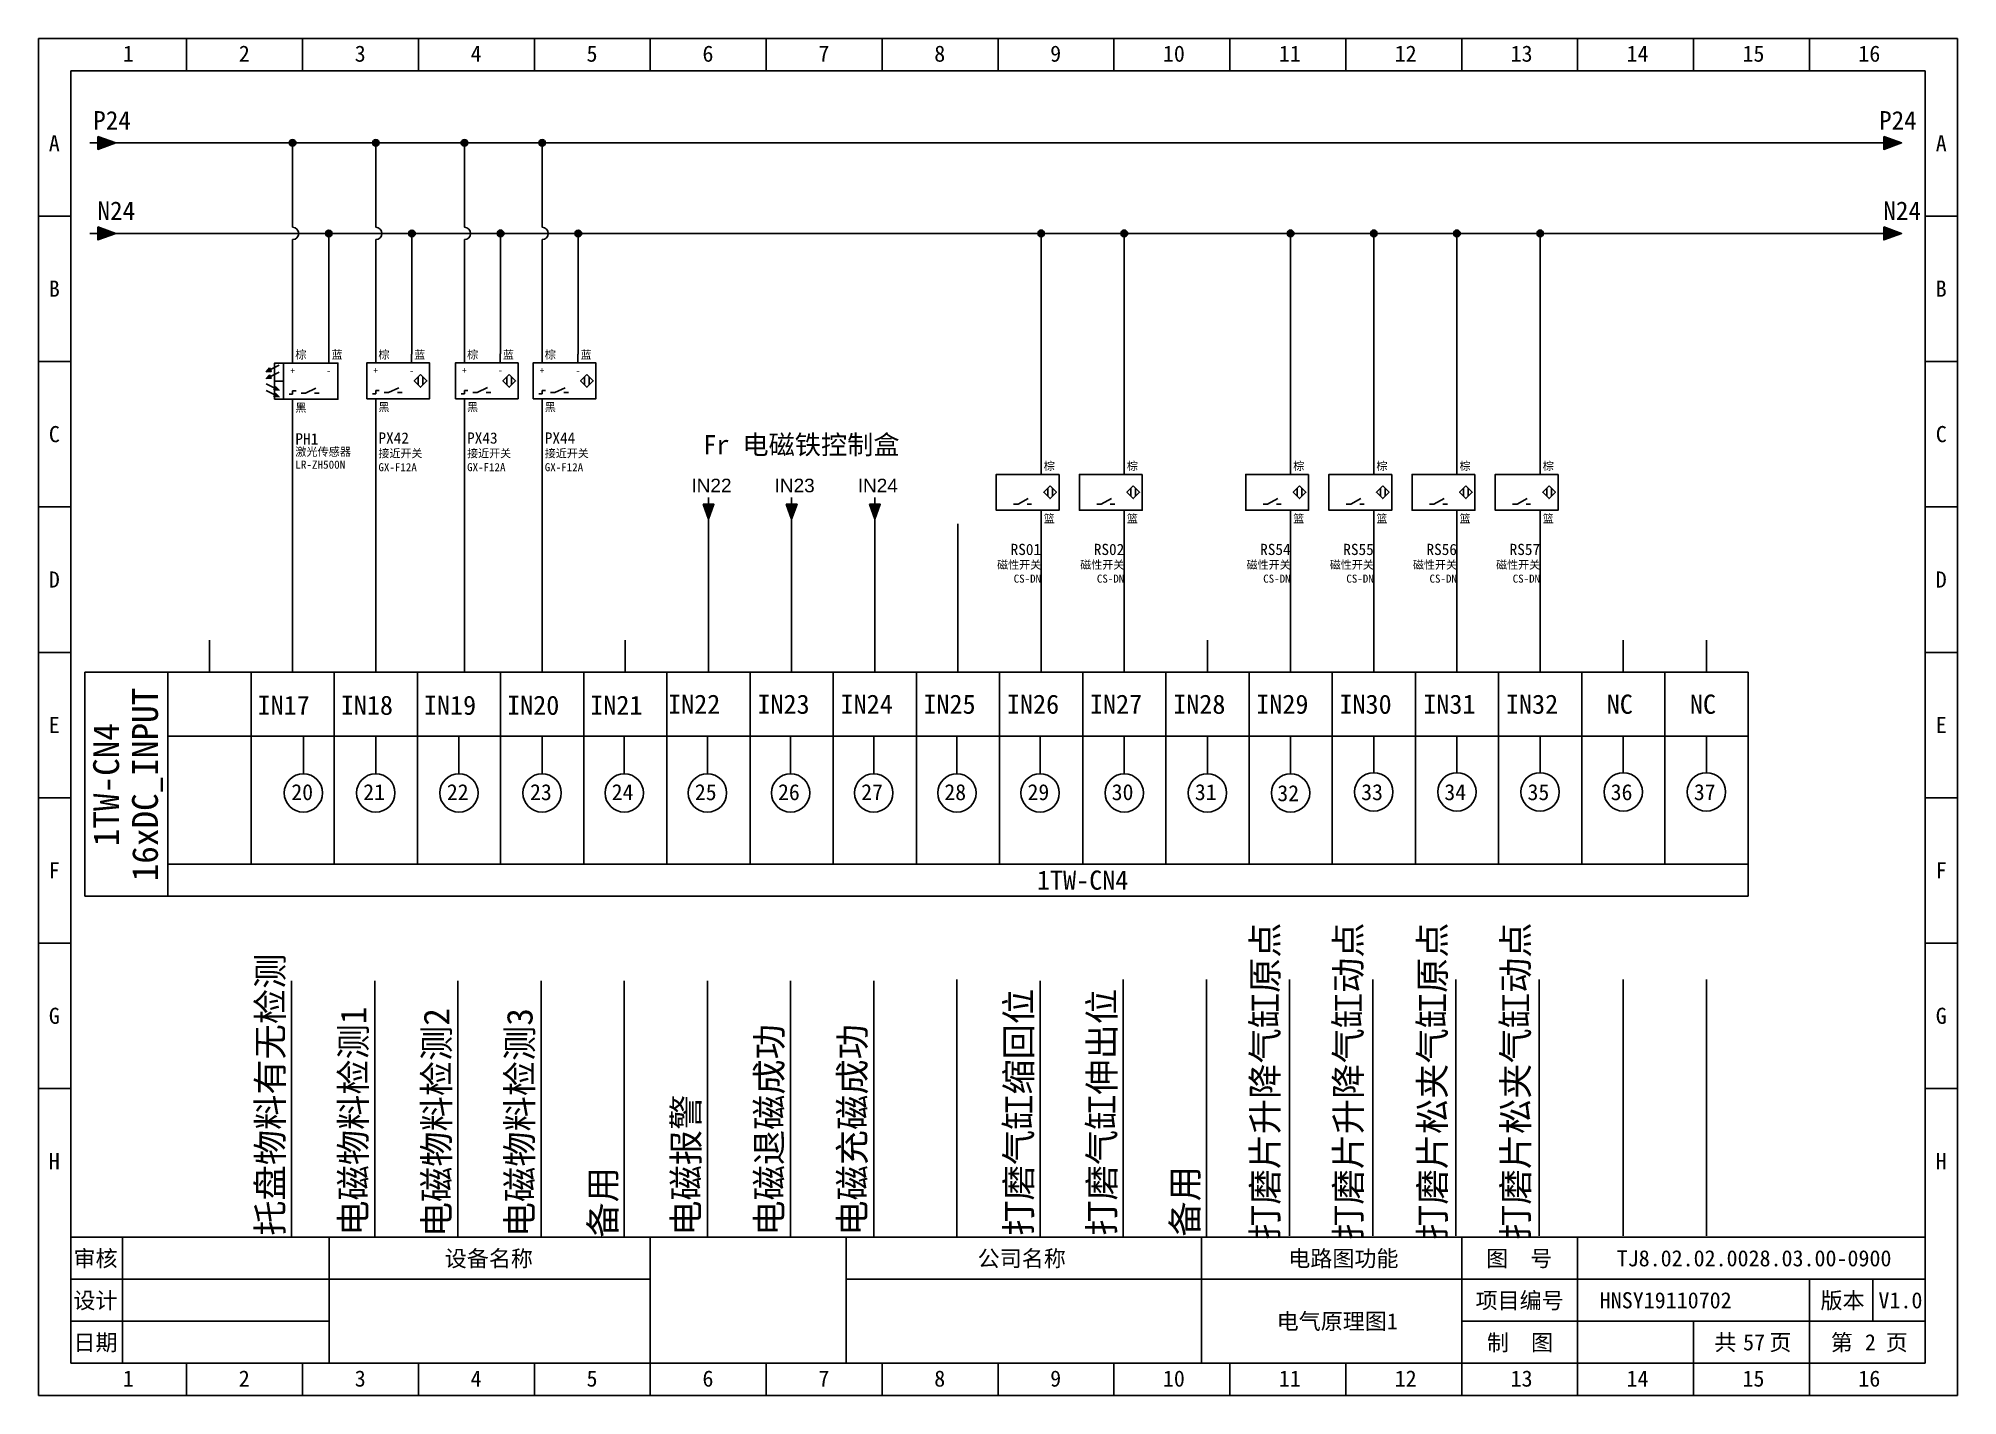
# Model space of a CAD drawing. Header units: millimetres. Extents: x 914 to 910632, y -176 to 682692.
# Drawn here: x 2902.3 to 3199.3, y 3046.2 to 3256.2 of the extents above; entities that cross this region are included whole.
import ezdxf
from ezdxf.enums import TextEntityAlignment as Align

# ---------------------------------------------------------------- set-up
doc = ezdxf.new("R2010")
doc.units = ezdxf.units.MM
doc.layers.add('EPLAN300', color=5, linetype='Continuous', lineweight=25)
doc.layers.add('EPLAN311', color=1, linetype='Continuous', lineweight=25)
doc.styles.get("Standard").update_dxf_attribs({"font": 'arial.ttf'})
doc.styles.add('宋体', font='')
doc.styles.get('宋体').set_extended_font_data('宋体')

msp = doc.modelspace()

# ---------------------------------------------------------------- texts
at = {"style": '宋体'}
for s, height, p in [('IN17', 2.97, (2936.21, 3151.557)), ('IN18', 2.97, (2949.08, 3151.557)), ('IN19', 2.97, (2961.95, 3151.557)), ('IN20', 2.97, (2974.82, 3151.557)), ('IN21', 2.97, (2987.69, 3151.557)), ('IN22', 2.97, (2999.732, 3151.716)), ('IN23', 2.97, (3013.559, 3151.716)), ('IN24', 2.97, (3026.429, 3151.716)), ('IN25', 2.97, (3039.241, 3151.716)), ('IN26', 2.97, (3052.169, 3151.716)), ('IN27', 2.97, (3065.014, 3151.716)), ('IN28', 2.97, (3077.901, 3151.716)), ('IN29', 2.97, (3090.754, 3151.716)), ('IN30', 2.97, (3103.624, 3151.716)), ('IN31', 2.97, (3116.602, 3151.716)), ('IN32', 2.97, (3129.389, 3151.716)), ('NC', 2.97, (3144.991, 3151.716)), ('NC', 2.97, (3157.861, 3151.716)), ('20', 2.475, (2941.428, 3138.356)), ('21', 2.475, (2952.553, 3138.355)), ('22', 2.475, (2965.498, 3138.355)), ('23', 2.475, (2978.368, 3138.356)), ('24', 2.475, (2991.007, 3138.355)), ('25', 2.475, (3003.877, 3138.355)), ('26', 2.475, (3016.747, 3138.355)), ('27', 2.475, (3029.617, 3138.355)), ('28', 2.475, (3042.487, 3138.355)), ('29', 2.475, (3055.357, 3138.355)), ('30', 2.475, (3068.383, 3138.355)), ('31', 2.475, (3081.253, 3138.355)), ('32', 2.475, (3094.016, 3138.196)), ('33', 2.475, (3106.993, 3138.355)), ('34', 2.475, (3119.863, 3138.355)), ('35', 2.475, (3132.733, 3138.355)), ('36', 2.475, (3145.603, 3138.355)), ('37', 2.475, (3158.473, 3138.355))]:
    msp.add_text(s, height=height, dxfattribs=at).set_placement(p)
at = {"color": 0, "style": '宋体'}
for s, rotation, p in [('打磨片升降气缸原点', 90, (3094.119, 3070.321)), ('打磨片升降气缸动点', 90, (3106.989, 3070.321)), ('打磨片松夹气缸原点', 90, (3120.015, 3070.321)), ('打磨片松夹气缸动点', 90, (3132.885, 3070.321)), ('托盘物料有无检测', 89.99653, (2940.159, 3070.961)), ('打磨气缸缩回位', 89.99653, (3055.989, 3070.961)), ('打磨气缸伸出位', 89.99653, (3068.859, 3070.961)), ('电磁物料检测1', 89.99653, (2953.029, 3070.961)), ('电磁物料检测2', 89.99653, (2965.899, 3070.719)), ('电磁物料检测3', 89.99653, (2978.769, 3070.719)), ('电磁退磁成功', 89.99653, (3017.379, 3070.961)), ('电磁充磁成功', 89.99653, (3030.249, 3070.961)), ('电磁报警', 89.99653, (3004.509, 3070.961)), ('备用', 89.99653, (2991.639, 3070.653)), ('备用', 89.99653, (3081.729, 3070.812))]:
    msp.add_text(s, height=4, rotation=rotation, dxfattribs=at).set_placement(p)
at = {"char_height": 2.97, "attachment_point": 5, "style": '宋体'}
for s, width, insert in [('Fr 电磁铁控制盒', 47.4123, (3020.366, 3193.191)), ('1TW-CN4  ', 40.15647, (3063.894, 3125.954))]:
    msp.add_mtext_dynamic_manual_height_columns(s, width=width, gutter_width=12.5, heights=[0], dxfattribs=dict(at, insert=insert))
at = {"style": '宋体'}
for tag, p in [('16xDC_INPUT', (2918.787, 3140.766)), ('1TW-CN4', (2912.771, 3140.746))]:
    msp.add_attdef(tag, text='封页', height=4, rotation=90, dxfattribs=at).set_placement(p, align=Align.MIDDLE_CENTER)
for tag, text, p in [('TJ8.02.02.0028.03.00-0900', 'TJ8.01.01.0181.00.01-0900', (3167.789, 3067.469)), ('HNSY19110702', 'HNSY19110702', (3154.117, 3060.969)), ('V1.0', '1.0', (3190.44, 3060.969)), ('电气原理图1', '封页', (3103.289, 3057.719)), ('57', '01', (3167.789, 3054.469)), ('2', '01', (3185.789, 3054.469))]:
    msp.add_attdef(tag, text=text, height=2.5, dxfattribs=at).set_placement(p, align=Align.MIDDLE_CENTER)

# ---------------------------------------------------------------- blocks, each defined once
blk = doc.blocks.new('EPLSYM_LibrarySPECIAL_Symbol8_Variant0_Placement1')
at = {"linetype": 'Continuous', "lineweight": 25, "ltscale": 4}
blk.add_hatch(color=1, dxfattribs=at).paths.add_polyline_path([(-0.75, 1), (2, 0), (-0.75, -1)], flags=0)
at = {"color": 1, "linetype": 'Continuous', "lineweight": 25, "ltscale": 4}
blk.add_line((-2, 0), (-0.75, 0), dxfattribs=at)
blk.add_lwpolyline([(-0.75, 1), (2, 0), (-0.75, -1)], close=True, dxfattribs=at)
at = {"color": 5}
blk.add_attdef('70_20010', text='', height=2.85, dxfattribs=at).set_placement((3, 0), align=Align.MIDDLE_LEFT)
at = {"color": 73}
for tag, p in [('70_24350', (33.76, 0)), ('70_24300', (72.31, 0))]:
    blk.add_attdef(tag, text='', height=2.06, dxfattribs=at).set_placement(p, align=Align.MIDDLE_LEFT)
blk = doc.blocks.new('光电光栅常开')
at = {"layer": 'EPLAN300', "linetype": 'Continuous', "lineweight": 25, "ltscale": 4}
for points in [[(-3.56, 6.25), (-4.09, 5.65), (-3.3, 5.72)], [(-3.56, 5.2), (-4.09, 4.6), (-3.3, 4.67)], [(-2.63, 3.39), (-2.1, 2.8), (-2.89, 2.87)], [(-2.63, 2.34), (-2.1, 1.75), (-2.89, 1.82)]]:
    blk.add_hatch(color=5, dxfattribs=at).paths.add_polyline_path(points, flags=0)
at = {"layer": 'EPLAN300', "color": 5, "linetype": 'Continuous', "lineweight": 25, "ltscale": 4}
for p, q in [((-3.43, 5.99), (-2.1, 6.65)), ((-1.4, 7), (-1.4, 1.4)), ((0, 8.4), (0, 7)), ((5.6, 8.4), (5.6, 7)), ((-2.76, 3.13), (-4.09, 3.8)), ((-3.43, 4.94), (-2.1, 5.6)), ((-2.8, 4.2), (-1.4, 4.2)), ((3.59, 3.14), (2.01, 2.36)), ((-2.76, 2.08), (-4.09, 2.75)), ((0, 2.71), (0, 2.19)), ((0, 1.4), (0, 0))]:
    blk.add_line(p, q, dxfattribs=at)
at = {"layer": 'EPLAN300', "color": 5, "linetype": 'Continuous', "lineweight": 25}
for p, q in [((0, 2.19), (-0.53, 2.19)), ((0.53, 2.71), (0, 2.71)), ((2.01, 2.36), (1.31, 2.36)), ((4.11, 2.36), (3.41, 2.36))]:
    blk.add_line(p, q, dxfattribs=at)
at = {"layer": 'EPLAN300', "color": 5, "linetype": 'Continuous', "lineweight": 25, "ltscale": 4}
for points in [[(-3.56, 6.25), (-4.09, 5.65), (-3.3, 5.72)], [(-2.8, 1.4), (7, 1.4), (7, 7), (-2.8, 7)], [(-3.56, 5.2), (-4.09, 4.6), (-3.3, 4.67)], [(-2.63, 3.39), (-2.1, 2.8), (-2.89, 2.87)], [(-2.63, 2.34), (-2.1, 1.75), (-2.89, 1.82)]]:
    blk.add_lwpolyline(points, close=True, dxfattribs=at)
at = {"color": 0, "style": '宋体'}
for tag, p in [('01', (0.42, 7.67)), ('03', (6.02, 7.67)), ('02', (0.42, -0.54)), ('05', (0.42, -7.76)), ('06', (0.42, -9.92))]:
    blk.add_attdef(tag, p, '', height=1.26, dxfattribs=at)
at = {"color": 5, "style": '宋体'}
blk.add_attdef('04', (0.42, -5.6), '', height=1.75, dxfattribs=at)
at = {"layer": 'EPLAN300', "color": 5, "style": '宋体'}
for s, p in [('+', (0, 5.84)), ('-', (5.6, 5.84))]:
    blk.add_text(s, height=1.05, dxfattribs=at).set_placement(p, align=Align.MIDDLE_CENTER)
blk = doc.blocks.new('磁性接近开关2线常开')
at = {"layer": 'EPLAN300', "color": 5, "linetype": 'Continuous', "lineweight": 25, "ltscale": 4}
for p, q in [((0, 8.4), (0, 7)), ((-2.01, 3.24), (-3.59, 2.36)), ((1.03, 3.58), (1.03, 4.82)), ((1.77, 3.58), (1.77, 4.82)), ((0, 1.4), (0, 0))]:
    blk.add_line(p, q, dxfattribs=at)
at = {"layer": 'EPLAN300', "color": 5, "linetype": 'Continuous', "lineweight": 25}
for p, q in [((-3.59, 2.36), (-4.29, 2.36)), ((-1.49, 2.36), (-2.19, 2.36))]:
    blk.add_line(p, q, dxfattribs=at)
at = {"layer": 'EPLAN300', "color": 5, "linetype": 'Continuous', "lineweight": 25, "ltscale": 4}
for points in [[(2.8, 7), (-7, 7), (-7, 1.4), (2.8, 1.4)], [(1.4, 5.19), (0.41, 4.2), (1.4, 3.21), (2.39, 4.2)]]:
    blk.add_lwpolyline(points, close=True, dxfattribs=at)
at = {"color": 0, "style": '宋体'}
for tag, p in [('01', (0.42, 7.67)), ('02', (0.42, -0.54))]:
    blk.add_attdef(tag, p, '', height=1.26, dxfattribs=at)
at = {"color": 5, "style": '宋体'}
blk.add_attdef('03', text='', height=1.75, dxfattribs=at).set_placement((0, -5.6), align=Align.RIGHT)
at = {"color": 0, "style": '宋体'}
for tag, p in [('04', (0, -7.76)), ('05', (0, -9.92))]:
    blk.add_attdef(tag, text='', height=1.26, dxfattribs=at).set_placement(p, align=Align.RIGHT)
blk = doc.blocks.new('箭头下')
at = {"layer": 'EPLAN311', "linetype": 'Continuous', "lineweight": 25, "ltscale": 4}
blk.add_hatch(color=1, dxfattribs=at).paths.add_polyline_path([(-0.7, -0.875), (0, -2.8), (0.7, -0.875)], flags=0)
at = {"layer": 'EPLAN311', "color": 1, "linetype": 'Continuous', "lineweight": 25, "ltscale": 4}
blk.add_line((0, 0), (0, -0.875), dxfattribs=at)
blk.add_lwpolyline([(-0.7, -0.875), (0, -2.8), (0.7, -0.875)], close=True, dxfattribs=at)
at = {"color": 5}
blk.add_attdef('70_20010', text='', height=1.7535, dxfattribs=at).set_placement((0, -3.8507), align=Align.TOP_CENTER)
blk = doc.blocks.new('磁性接近开关3线常开')
at = {"color": 5, "linetype": 'Continuous', "lineweight": 25, "ltscale": 4}
for p, q in [((0, 8.4), (0, 7)), ((5.6, 8.4), (5.6, 7)), ((3.59, 3.14), (2.01, 2.36)), ((6.63, 3.58), (6.63, 4.82)), ((7.37, 3.58), (7.37, 4.82)), ((0, 2.71), (0, 2.19)), ((0, 1.4), (0, 0))]:
    blk.add_line(p, q, dxfattribs=at)
at = {"color": 5, "linetype": 'Continuous', "lineweight": 25}
for p, q in [((0, 2.19), (-0.53, 2.19)), ((0.53, 2.71), (0, 2.71)), ((2.01, 2.36), (1.31, 2.36)), ((4.11, 2.36), (3.41, 2.36))]:
    blk.add_line(p, q, dxfattribs=at)
at = {"color": 5, "linetype": 'Continuous', "lineweight": 25, "ltscale": 4}
for points in [[(-1.4, 1.4), (8.4, 1.4), (8.4, 7), (-1.4, 7)], [(7, 5.19), (6.01, 4.2), (7, 3.21), (7.99, 4.2)]]:
    blk.add_lwpolyline(points, close=True, dxfattribs=at)
at = {"color": 5, "style": '宋体'}
for s, p in [('+', (0, 5.84)), ('-', (5.6, 5.84))]:
    blk.add_text(s, height=1.05, dxfattribs=at).set_placement(p, align=Align.MIDDLE_CENTER)
at = {"color": 0, "style": '宋体'}
for tag, p in [('01', (0.42, 7.67)), ('03', (6.02, 7.67)), ('02', (0.42, -0.54)), ('05', (0.42, -7.76)), ('06', (0.42, -9.92))]:
    blk.add_attdef(tag, p, '', height=1.26, dxfattribs=at)
at = {"color": 5, "style": '宋体'}
blk.add_attdef('04', (0.42, -5.6), '', height=1.75, dxfattribs=at)
blk = doc.blocks.new('*U388')
blk.add_line((-2.5, 0), (2.5, 0))
blk = doc.blocks.new('*U389')
at = {"color": 0, "linetype": 'ByBlock', "lineweight": -2, "transparency": 16777216}
for p in [(0, 0), (0, -22.5), (0, -45), (0, -67.5), (0, -90), (0, -112.5), (0, -135)]:
    blk.add_blockref('*U388', p, dxfattribs=at)
blk = doc.blocks.new('*U390')
blk.add_line((-2.5, 0), (2.5, 0))
blk = doc.blocks.new('*U391')
at = {"color": 0, "linetype": 'ByBlock', "lineweight": -2, "transparency": 16777216}
for p in [(0, 0), (0, -22.5), (0, -45), (0, -67.5), (0, -90), (0, -112.5), (0, -135)]:
    blk.add_blockref('*U390', p, dxfattribs=at)
blk = doc.blocks.new('制图图框')
for p, q in [((-2700.08, 789.32), (-2403.08, 789.32)), ((-2700.08, 579.32), (-2700.08, 789.32)), ((-2700.08, 789.32), (-2700.08, 784.32)), ((-2700.08, 789.32), (-2695.08, 789.32)), ((-2677.15, 789.32), (-2677.15, 784.32)), ((-2659.21, 789.32), (-2659.21, 784.32)), ((-2641.27, 789.32), (-2641.27, 784.32)), ((-2623.33, 789.32), (-2623.33, 784.32)), ((-2605.4, 789.32), (-2605.4, 784.32)), ((-2587.46, 789.32), (-2587.46, 784.32)), ((-2569.52, 789.32), (-2569.52, 784.32)), ((-2551.58, 789.32), (-2551.58, 784.32)), ((-2533.65, 789.32), (-2533.65, 784.32)), ((-2515.71, 789.32), (-2515.71, 784.32)), ((-2497.77, 789.32), (-2497.77, 784.32)), ((-2479.83, 789.32), (-2479.83, 784.32)), ((-2461.9, 789.32), (-2461.9, 784.32)), ((-2443.96, 789.32), (-2443.96, 784.32)), ((-2426.02, 789.32), (-2426.02, 784.32)), ((-2403.08, 789.32), (-2403.08, 579.32)), ((-2403.08, 789.32), (-2403.08, 784.32)), ((-2695.08, 784.32), (-2408.08, 784.32)), ((-2695.08, 584.32), (-2695.08, 784.32)), ((-2408.08, 784.32), (-2408.08, 584.32)), ((-2408.08, 603.82), (-2695.08, 603.82)), ((-2687.08, 603.82), (-2687.08, 584.32)), ((-2655.08, 603.82), (-2655.08, 584.32)), ((-2655.08, 603.82), (-2655.08, 584.32)), ((-2605.4, 579.32), (-2605.4, 603.82)), ((-2575.08, 603.82), (-2575.08, 584.32)), ((-2575.08, 603.82), (-2575.08, 584.32)), ((-2575.08, 603.82), (-2575.08, 584.32)), ((-2520.08, 603.82), (-2520.08, 584.32)), ((-2479.83, 579.32), (-2479.83, 603.82)), ((-2461.9, 579.32), (-2461.9, 603.82)), ((-2655.08, 597.32), (-2695.08, 597.32)), ((-2605.4, 597.32), (-2655.08, 597.32)), ((-2408.08, 597.32), (-2575.08, 597.32)), ((-2426.02, 579.32), (-2426.02, 597.32)), ((-2416.18, 597.32), (-2416.18, 590.82)), ((-2655.08, 590.82), (-2695.08, 590.82)), ((-2408.08, 590.82), (-2479.83, 590.82)), ((-2443.96, 579.32), (-2443.96, 590.82)), ((-2695.08, 584.32), (-2408.08, 584.32)), ((-2677.15, 579.32), (-2677.15, 584.32)), ((-2659.21, 579.32), (-2659.21, 584.32)), ((-2641.27, 579.32), (-2641.27, 584.32)), ((-2623.33, 579.32), (-2623.33, 584.32)), ((-2587.46, 579.32), (-2587.46, 584.32)), ((-2569.52, 579.32), (-2569.52, 584.32)), ((-2551.58, 579.32), (-2551.58, 584.32)), ((-2533.65, 579.32), (-2533.65, 584.32)), ((-2515.71, 579.32), (-2515.71, 584.32)), ((-2497.77, 579.32), (-2497.77, 584.32)), ((-2403.08, 579.32), (-2700.08, 579.32))]:
    blk.add_line(p, q)
blk.add_blockref('*U389', (-2697.58, 761.82))
at = {"xscale": -1}
blk.add_blockref('*U391', (-2405.58, 761.82), dxfattribs=at)
at = {"style": '宋体'}
for s, p in [('1', (-2687.01, 785.71)), ('2', (-2669.07, 785.71)), ('3', (-2651.13, 785.71)), ('4', (-2633.2, 785.71)), ('5', (-2615.26, 785.71)), ('6', (-2597.32, 785.71)), ('7', (-2579.38, 785.71)), ('8', (-2561.45, 785.71)), ('9', (-2543.51, 785.71)), ('10', (-2526.07, 785.71)), ('11', (-2508.13, 785.71)), ('12', (-2490.2, 785.71)), ('13', (-2472.26, 785.71)), ('14', (-2454.32, 785.71)), ('15', (-2436.38, 785.71)), ('16', (-2418.45, 785.71)), ('A', (-2698.47, 771.84)), ('A', (-2406.47, 771.84)), ('B', (-2698.47, 749.34)), ('B', (-2406.47, 749.34)), ('C', (-2698.47, 726.84)), ('C', (-2406.47, 726.84)), ('D', (-2698.47, 704.34)), ('D', (-2406.47, 704.34)), ('E', (-2698.47, 681.84)), ('E', (-2406.47, 681.84)), ('F', (-2698.47, 659.34)), ('F', (-2406.47, 659.34)), ('G', (-2698.47, 636.84)), ('G', (-2406.47, 636.84)), ('H', (-2698.47, 614.34)), ('H', (-2406.47, 614.34)), ('审核', (-2694.65, 599.29)), ('设备名称', (-2637.2, 599.28)), ('公司名称', (-2554.73, 599.29)), ('电路图功能', (-2506.66, 599.29)), ('图  号', (-2476.05, 599.3)), ('设计', (-2694.66, 592.79)), ('项目编号', (-2477.68, 592.79)), ('版本', (-2424.3, 592.79)), ('日期', (-2694.66, 586.29)), ('制  图', (-2475.91, 586.28)), ('共   页', (-2440.72, 586.31)), ('第   页', (-2422.72, 586.3)), ('1', (-2687.01, 580.71)), ('2', (-2669.07, 580.71)), ('3', (-2651.13, 580.71)), ('4', (-2633.2, 580.71)), ('5', (-2615.26, 580.71)), ('6', (-2597.32, 580.71)), ('7', (-2579.38, 580.71)), ('8', (-2561.45, 580.71)), ('9', (-2543.51, 580.71)), ('10', (-2526.07, 580.71)), ('11', (-2508.13, 580.71)), ('12', (-2490.2, 580.71)), ('13', (-2472.26, 580.71)), ('14', (-2454.32, 580.71)), ('15', (-2436.38, 580.71)), ('16', (-2418.45, 580.71))]:
    blk.add_text(s, height=2.5, dxfattribs=at).set_placement(p)

# ---------------------------------------------------------------- hatches: boundary and pattern name
at = {"layer": 'EPLAN311', "ltscale": 4}
h = msp.add_hatch(color=1, dxfattribs=at)
edge = h.paths.add_edge_path()
edge.add_arc((2941.63, 3240.049), 0.52, 0, 360)
h = msp.add_hatch(color=1, dxfattribs=at)
edge = h.paths.add_edge_path()
edge.add_arc((2954.5, 3240.049), 0.52, 0, 360)
h = msp.add_hatch(color=1, dxfattribs=at)
edge = h.paths.add_edge_path()
edge.add_arc((2968.219, 3240.053), 0.52, 0, 360)
h = msp.add_hatch(color=1, dxfattribs=at)
edge = h.paths.add_edge_path()
edge.add_arc((2980.24, 3240.049), 0.52, 0, 360)
h = msp.add_hatch(color=1, dxfattribs=at)
edge = h.paths.add_edge_path()
edge.add_arc((2947.229, 3226.04), 0.52, 0, 360)
h = msp.add_hatch(color=1, dxfattribs=at)
edge = h.paths.add_edge_path()
edge.add_arc((2960.099, 3226.04), 0.52, 0, 360)
h = msp.add_hatch(color=1, dxfattribs=at)
edge = h.paths.add_edge_path()
edge.add_arc((2973.818, 3226.043), 0.52, 0, 360)
h = msp.add_hatch(color=1, dxfattribs=at)
edge = h.paths.add_edge_path()
edge.add_arc((2985.839, 3226.04), 0.52, 0, 360)
h = msp.add_hatch(color=1, dxfattribs=at)
edge = h.paths.add_edge_path()
edge.add_arc((3057.459, 3226.045), 0.52, 0, 360)
h = msp.add_hatch(color=1, dxfattribs=at)
edge = h.paths.add_edge_path()
edge.add_arc((3070.329, 3226.045), 0.52, 0, 360)
h = msp.add_hatch(color=1, dxfattribs=at)
edge = h.paths.add_edge_path()
edge.add_arc((3096.069, 3226.045), 0.52, 0, 360)
h = msp.add_hatch(color=1, dxfattribs=at)
edge = h.paths.add_edge_path()
edge.add_arc((3108.939, 3226.045), 0.52, 0, 360)
h = msp.add_hatch(color=1, dxfattribs=at)
edge = h.paths.add_edge_path()
edge.add_arc((3121.809, 3226.045), 0.52, 0, 360)
h = msp.add_hatch(color=1, dxfattribs=at)
edge = h.paths.add_edge_path()
edge.add_arc((3134.679, 3226.045), 0.52, 0, 360)

# ---------------------------------------------------------------- linework, layer by layer
at = {"color": 0}
for p, q in [((2914.241, 3240.051), (3186.621, 3240.044)), ((2941.629, 3226.997), (2941.63, 3240.049)), ((2954.499, 3226.997), (2954.5, 3240.049)), ((2968.219, 3227), (2968.219, 3240.053)), ((2980.239, 3226.997), (2980.24, 3240.049)), ((2914.259, 3226.044), (3186.621, 3226.044)), ((2947.229, 3207.383), (2947.229, 3226.04)), ((2960.099, 3207.383), (2960.099, 3226.04)), ((2973.818, 3207.386), (2973.818, 3226.043)), ((2985.839, 3207.383), (2985.839, 3226.04)), ((3057.459, 3190.141), (3057.459, 3226.044)), ((3070.329, 3190.141), (3070.329, 3226.044)), ((3096.069, 3190.141), (3096.069, 3226.044)), ((3108.939, 3190.141), (3108.939, 3226.044)), ((3121.809, 3190.141), (3121.809, 3226.044)), ((3134.679, 3190.141), (3134.679, 3226.044)), ((2941.629, 3207.383), (2941.629, 3225.087)), ((2954.499, 3207.383), (2954.499, 3225.087)), ((2968.218, 3207.386), (2968.219, 3225.09)), ((2980.239, 3207.383), (2980.239, 3225.087)), ((2941.629, 3163.101), (2941.629, 3199.116)), ((2954.499, 3163.101), (2954.499, 3199.116)), ((2968.218, 3163.104), (2968.218, 3199.12)), ((2980.239, 3163.101), (2980.239, 3199.116)), ((3044.589, 3163.104), (3044.589, 3181.112)), ((3057.459, 3163.104), (3057.459, 3181.825)), ((3070.329, 3163.104), (3070.329, 3181.825)), ((3096.069, 3163.104), (3096.069, 3181.825)), ((3108.939, 3163.104), (3108.939, 3181.825)), ((3121.809, 3163.104), (3121.809, 3181.825)), ((3134.679, 3163.104), (3134.679, 3181.825))]:
    msp.add_line(p, q, dxfattribs=at)
for p, q in [((3005.979, 3181.825), (3005.979, 3163.101)), ((3018.849, 3181.825), (3018.849, 3163.101)), ((3031.719, 3181.825), (3031.719, 3163.101)), ((2928.759, 3163.101), (2928.759, 3158.151)), ((2941.629, 3163.101), (2941.629, 3158.151)), ((2954.499, 3163.101), (2954.499, 3158.151)), ((2968.218, 3163.104), (2968.218, 3158.154)), ((2968.218, 3158.154), (2968.218, 3163.104)), ((2980.239, 3163.101), (2980.239, 3158.151)), ((2993.109, 3163.101), (2993.109, 3158.151)), ((3005.979, 3163.101), (3005.979, 3158.151)), ((3018.849, 3163.101), (3018.849, 3158.151)), ((3031.719, 3163.101), (3031.719, 3158.151)), ((3044.589, 3163.101), (3044.589, 3158.151)), ((3057.459, 3163.101), (3057.459, 3158.151)), ((3070.329, 3158.151), (3070.329, 3163.101)), ((3083.199, 3163.101), (3083.199, 3158.151)), ((3083.199, 3163.101), (3083.199, 3158.151)), ((3096.069, 3163.101), (3096.069, 3158.151)), ((3108.939, 3163.101), (3108.939, 3158.151)), ((3121.809, 3158.151), (3121.809, 3163.101)), ((3134.679, 3158.151), (3134.679, 3163.101)), ((3147.549, 3158.151), (3147.549, 3163.101)), ((3160.419, 3158.151), (3160.419, 3163.101)), ((2909.454, 3158.151), (3166.854, 3158.151)), ((2909.454, 3123.501), (2909.454, 3158.151)), ((2909.454, 3158.151), (2909.454, 3123.501)), ((2922.324, 3158.151), (2922.324, 3123.501)), ((2935.194, 3158.151), (2935.194, 3128.451)), ((2948.064, 3158.151), (2948.064, 3128.451)), ((2960.934, 3158.151), (2960.934, 3128.451)), ((2973.804, 3158.151), (2973.804, 3128.451)), ((2986.674, 3128.451), (2986.674, 3158.151)), ((2999.544, 3128.451), (2999.544, 3158.151)), ((3012.414, 3158.151), (3012.414, 3128.451)), ((3025.284, 3158.151), (3025.284, 3128.451)), ((3038.154, 3158.151), (3038.154, 3128.451)), ((3051.024, 3158.151), (3051.024, 3128.429)), ((3063.894, 3158.151), (3063.894, 3128.451)), ((3076.764, 3158.151), (3076.764, 3128.451)), ((3089.634, 3158.151), (3089.634, 3128.451)), ((3102.504, 3158.151), (3102.504, 3128.451)), ((3115.374, 3158.151), (3115.374, 3128.451)), ((3128.244, 3158.151), (3128.244, 3128.451)), ((3141.114, 3158.151), (3141.114, 3128.451)), ((3153.984, 3158.151), (3153.984, 3128.451)), ((3166.854, 3158.151), (3166.854, 3123.501)), ((2922.324, 3148.251), (3166.854, 3148.251)), ((2943.299, 3142.442), (2943.299, 3148.251)), ((2954.499, 3142.442), (2954.499, 3148.251)), ((2967.369, 3142.442), (2967.369, 3148.251)), ((2980.239, 3142.442), (2980.239, 3148.251)), ((3096.069, 3142.442), (3096.069, 3148.251)), ((3108.939, 3142.601), (3108.939, 3148.251)), ((3121.809, 3142.601), (3121.809, 3148.251)), ((3134.679, 3142.601), (3134.679, 3148.251)), ((3147.549, 3142.601), (3147.549, 3148.251)), ((3160.419, 3142.601), (3160.419, 3148.251)), ((2992.954, 3142.442), (2992.954, 3148.092)), ((3005.824, 3142.442), (3005.824, 3148.092)), ((3018.694, 3142.442), (3018.694, 3148.092)), ((3031.564, 3142.442), (3031.564, 3148.092)), ((3044.434, 3142.442), (3044.434, 3148.092)), ((3057.304, 3142.442), (3057.304, 3148.092)), ((3070.329, 3142.442), (3070.329, 3148.092)), ((3083.199, 3142.442), (3083.199, 3148.092)), ((3166.854, 3128.451), (2922.324, 3128.451)), ((3166.854, 3123.501), (2909.454, 3123.501)), ((2941.474, 3070.719), (2941.474, 3110.419)), ((2954.344, 3070.719), (2954.344, 3110.419)), ((2967.214, 3070.719), (2967.214, 3110.419)), ((2980.084, 3070.719), (2980.084, 3110.419)), ((2992.954, 3070.719), (2992.954, 3110.419)), ((3005.824, 3070.719), (3005.824, 3110.419)), ((3018.694, 3070.719), (3018.694, 3110.419)), ((3031.564, 3070.719), (3031.564, 3110.419)), ((3044.434, 3070.879), (3044.434, 3110.578)), ((3057.304, 3070.719), (3057.304, 3110.419)), ((3070.174, 3070.879), (3070.174, 3110.578)), ((3083.044, 3070.879), (3083.044, 3110.578)), ((3095.914, 3110.623), (3095.914, 3070.923)), ((3108.784, 3110.623), (3108.784, 3070.923)), ((3121.654, 3110.623), (3121.654, 3070.923)), ((3134.524, 3110.623), (3134.524, 3070.923)), ((3147.549, 3110.623), (3147.549, 3070.923)), ((3160.419, 3110.623), (3160.419, 3070.923)), ((3031.564, 3089.15), (3031.564, 3089.15))]:
    msp.add_line(p, q)
for centre in [(2943.299, 3139.472), (2954.499, 3139.472), (2967.369, 3139.472), (2980.239, 3139.472), (2992.954, 3139.472), (3005.824, 3139.472), (3018.694, 3139.472), (3031.564, 3139.472), (3044.434, 3139.472), (3057.304, 3139.472), (3070.329, 3139.472), (3083.199, 3139.472), (3096.069, 3139.472), (3108.939, 3139.631), (3121.809, 3139.631), (3134.679, 3139.631), (3147.549, 3139.631), (3160.419, 3139.631)]:
    msp.add_circle(centre, 2.97)
for centre in [(2941.629, 3226.042), (2954.499, 3226.042), (2968.219, 3226.045), (2980.239, 3226.042)]:
    msp.add_arc(centre, 0.955, 270, 90)
at = {"layer": 'EPLAN311', "color": 1, "ltscale": 4}
for centre in [(2941.63, 3240.049), (2954.5, 3240.049), (2968.219, 3240.053), (2980.24, 3240.049), (2947.229, 3226.04), (2960.099, 3226.04), (2973.818, 3226.043), (2985.839, 3226.04), (3057.459, 3226.045), (3070.329, 3226.045), (3096.069, 3226.045), (3108.939, 3226.045), (3121.809, 3226.045), (3134.679, 3226.045)]:
    msp.add_circle(centre, 0.52, dxfattribs=at)

# ---------------------------------------------------------------- block references
msp.add_blockref('制图图框', (5602.373, 2466.901))
at = {"color": 7}
ref = msp.add_blockref('EPLSYM_LibrarySPECIAL_Symbol8_Variant0_Placement1', (2912.259, 3240.044), dxfattribs=at)
ref.add_attrib('70_20010', 'P24', dxfattribs={"color": 5, "height": 2.8548, "style": '宋体'}).set_placement((2910.775, 3243.544), align=Align.MIDDLE_LEFT)
ref = msp.add_blockref('EPLSYM_LibrarySPECIAL_Symbol8_Variant0_Placement1', (3188.621, 3240.044), dxfattribs=at)
ref.add_attrib('70_20010', 'P24', dxfattribs={"color": 5, "height": 2.8548, "style": '宋体'}).set_placement((3187.137, 3243.544), align=Align.MIDDLE_LEFT)
ref = msp.add_blockref('EPLSYM_LibrarySPECIAL_Symbol8_Variant0_Placement1', (2912.259, 3226.044), dxfattribs=at)
ref.add_attrib('70_20010', 'N24', dxfattribs={"color": 5, "height": 2.8548, "style": '宋体'}).set_placement((2911.433, 3229.557), align=Align.MIDDLE_LEFT)
ref = msp.add_blockref('EPLSYM_LibrarySPECIAL_Symbol8_Variant0_Placement1', (3188.621, 3226.044), dxfattribs=at)
ref.add_attrib('70_20010', 'N24', dxfattribs={"color": 5, "height": 2.8548, "style": '宋体'}).set_placement((3187.795, 3229.557), align=Align.MIDDLE_LEFT)
ref = msp.add_blockref('光电光栅常开', (2941.629, 3198.983))
ref.add_attrib('01', '棕', (2942.049, 3206.655), dxfattribs={"color": 0, "height": 1.263, "style": '宋体'})
ref.add_attrib('02', '黑', (2942.049, 3198.448), dxfattribs={"color": 0, "height": 1.263, "style": '宋体'})
ref.add_attrib('03', '蓝', (2947.649, 3206.655), dxfattribs={"color": 0, "height": 1.263, "style": '宋体'})
ref.add_attrib('04', 'PH1', (2942.049, 3193.38), dxfattribs={"color": 5, "height": 1.7535, "style": '宋体'})
ref.add_attrib('05', '激光传感器', (2942.049, 3191.625), dxfattribs={"color": 0, "height": 1.2625, "style": '宋体'})
ref.add_attrib('06', 'LR-ZH500N', (2942.049, 3189.638), dxfattribs={"color": 0, "height": 1.2625, "style": '宋体'})
at = {"xscale": 0.99, "yscale": 0.99, "zscale": 0.99}
for name, p, values in [('磁性接近开关3线常开', (2954.499, 3199.067), {'06': 'GX-F12A', '05': '接近开关', '04': 'PX42', '03': '蓝', '02': '黑', '01': '棕'}), ('磁性接近开关3线常开', (2968.218, 3199.07), {'06': 'GX-F12A', '05': '接近开关', '04': 'PX43', '03': '蓝', '02': '黑', '01': '棕'}), ('磁性接近开关3线常开', (2980.239, 3199.067), {'06': 'GX-F12A', '05': '接近开关', '04': 'PX44', '03': '蓝', '02': '黑', '01': '棕'}), ('磁性接近开关2线常开', (3057.459, 3181.825), {'05': 'CS-DN', '04': '磁性开关', '03': 'RS01', '02': '篮', '01': '棕'}), ('磁性接近开关2线常开', (3070.329, 3181.825), {'05': 'CS-DN', '04': '磁性开关', '03': 'RS02', '02': '篮', '01': '棕'}), ('磁性接近开关2线常开', (3096.069, 3181.825), {'05': 'CS-DN', '04': '磁性开关', '03': 'RS54', '02': '篮', '01': '棕'}), ('磁性接近开关2线常开', (3108.939, 3181.825), {'05': 'CS-DN', '04': '磁性开关', '03': 'RS55', '02': '篮', '01': '棕'}), ('磁性接近开关2线常开', (3121.809, 3181.825), {'05': 'CS-DN', '04': '磁性开关', '03': 'RS56', '02': '篮', '01': '棕'}), ('磁性接近开关2线常开', (3134.679, 3181.825), {'05': 'CS-DN', '04': '磁性开关', '03': 'RS57', '02': '篮', '01': '棕'})]:
    msp.add_blockref(name, p, dxfattribs=at).add_auto_attribs(values)
ref = msp.add_blockref('箭头下', (3005.979, 3185.185), dxfattribs=dict(xscale=1.2, yscale=1.2, zscale=1.2))
ref.add_attrib('70_20010', 'IN22', dxfattribs={"color": 5, "height": 2.1042}).set_placement((3006.45, 3188.091), align=Align.TOP_CENTER)
ref = msp.add_blockref('箭头下', (3018.849, 3185.185), dxfattribs=dict(xscale=1.2, yscale=1.2, zscale=1.2))
ref.add_attrib('70_20010', 'IN23', dxfattribs={"color": 5, "height": 2.1042}).set_placement((3019.32, 3188.091), align=Align.TOP_CENTER)
ref = msp.add_blockref('箭头下', (3031.719, 3185.185), dxfattribs=dict(xscale=1.2, yscale=1.2, zscale=1.2))
ref.add_attrib('70_20010', 'IN24', dxfattribs={"color": 5, "height": 2.1042}).set_placement((3032.19, 3188.091), align=Align.TOP_CENTER)

msp.set_redraw_order([(e.dxf.handle, doc.entitydb.next_handle()) for e in msp.query("TEXT MTEXT ATTDEF DIMENSION ARC_DIMENSION")])  # texts and dimensions are drawn at this point

doc.saveas('drawing.dxf')
